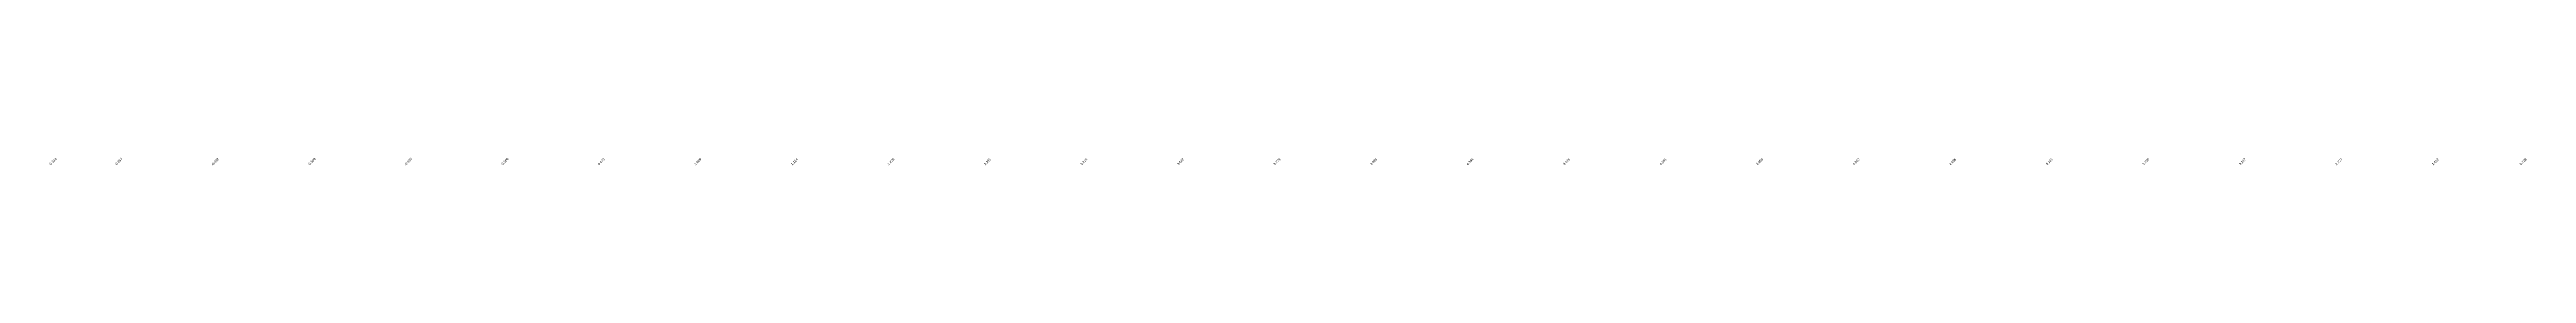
# Model space of a CAD drawing. Header units: metres. Extents: x 286386 to 287779, y 2079267 to 2080589.
# Drawn here: x 287026 to 287539, y 2079499 to 2079501 of the extents above; entities that cross this region are included whole.
import ezdxf
from ezdxf.enums import TextEntityAlignment as Align

# ---------------------------------------------------------------- set-up
doc = ezdxf.new("R2010")
doc.units = ezdxf.units.M
doc.header["$MEASUREMENT"] = 0
doc.layers.add('ESElevation', color=150, linetype='Continuous')

msp = doc.modelspace()

# ---------------------------------------------------------------- texts
at = {"layer": 'ESElevation'}
for s, p in [('-0.323', (287026.34, 2079500)), ('-0.287', (287040, 2079500)), ('-0.482', (287060, 2079500)), ('-0.500', (287080, 2079500)), ('-0.495', (287100, 2079500)), ('-0.360', (287120, 2079500)), ('0.670', (287140, 2079500)), ('1.069', (287160, 2079500)), ('1.114', (287180, 2079500)), ('1.428', (287200, 2079500)), ('2.291', (287220, 2079500)), ('3.214', (287240, 2079500)), ('3.642', (287260, 2079500)), ('3.779', (287280, 2079500)), ('3.981', (287300, 2079500)), ('4.394', (287320, 2079500)), ('4.476', (287340, 2079500)), ('4.591', (287360, 2079500)), ('4.859', (287380, 2079500)), ('4.862', (287400, 2079500)), ('4.695', (287420, 2079500)), ('4.221', (287440, 2079500)), ('3.739', (287460, 2079500)), ('3.247', (287480, 2079500)), ('2.727', (287500, 2079500)), ('1.612', (287520, 2079500)), ('0.728', (287538.17, 2079500))]:
    msp.add_text(s, height=0.5, rotation=45, dxfattribs=at).set_placement(p, align=Align.MIDDLE_CENTER)

doc.saveas('drawing.dxf')
